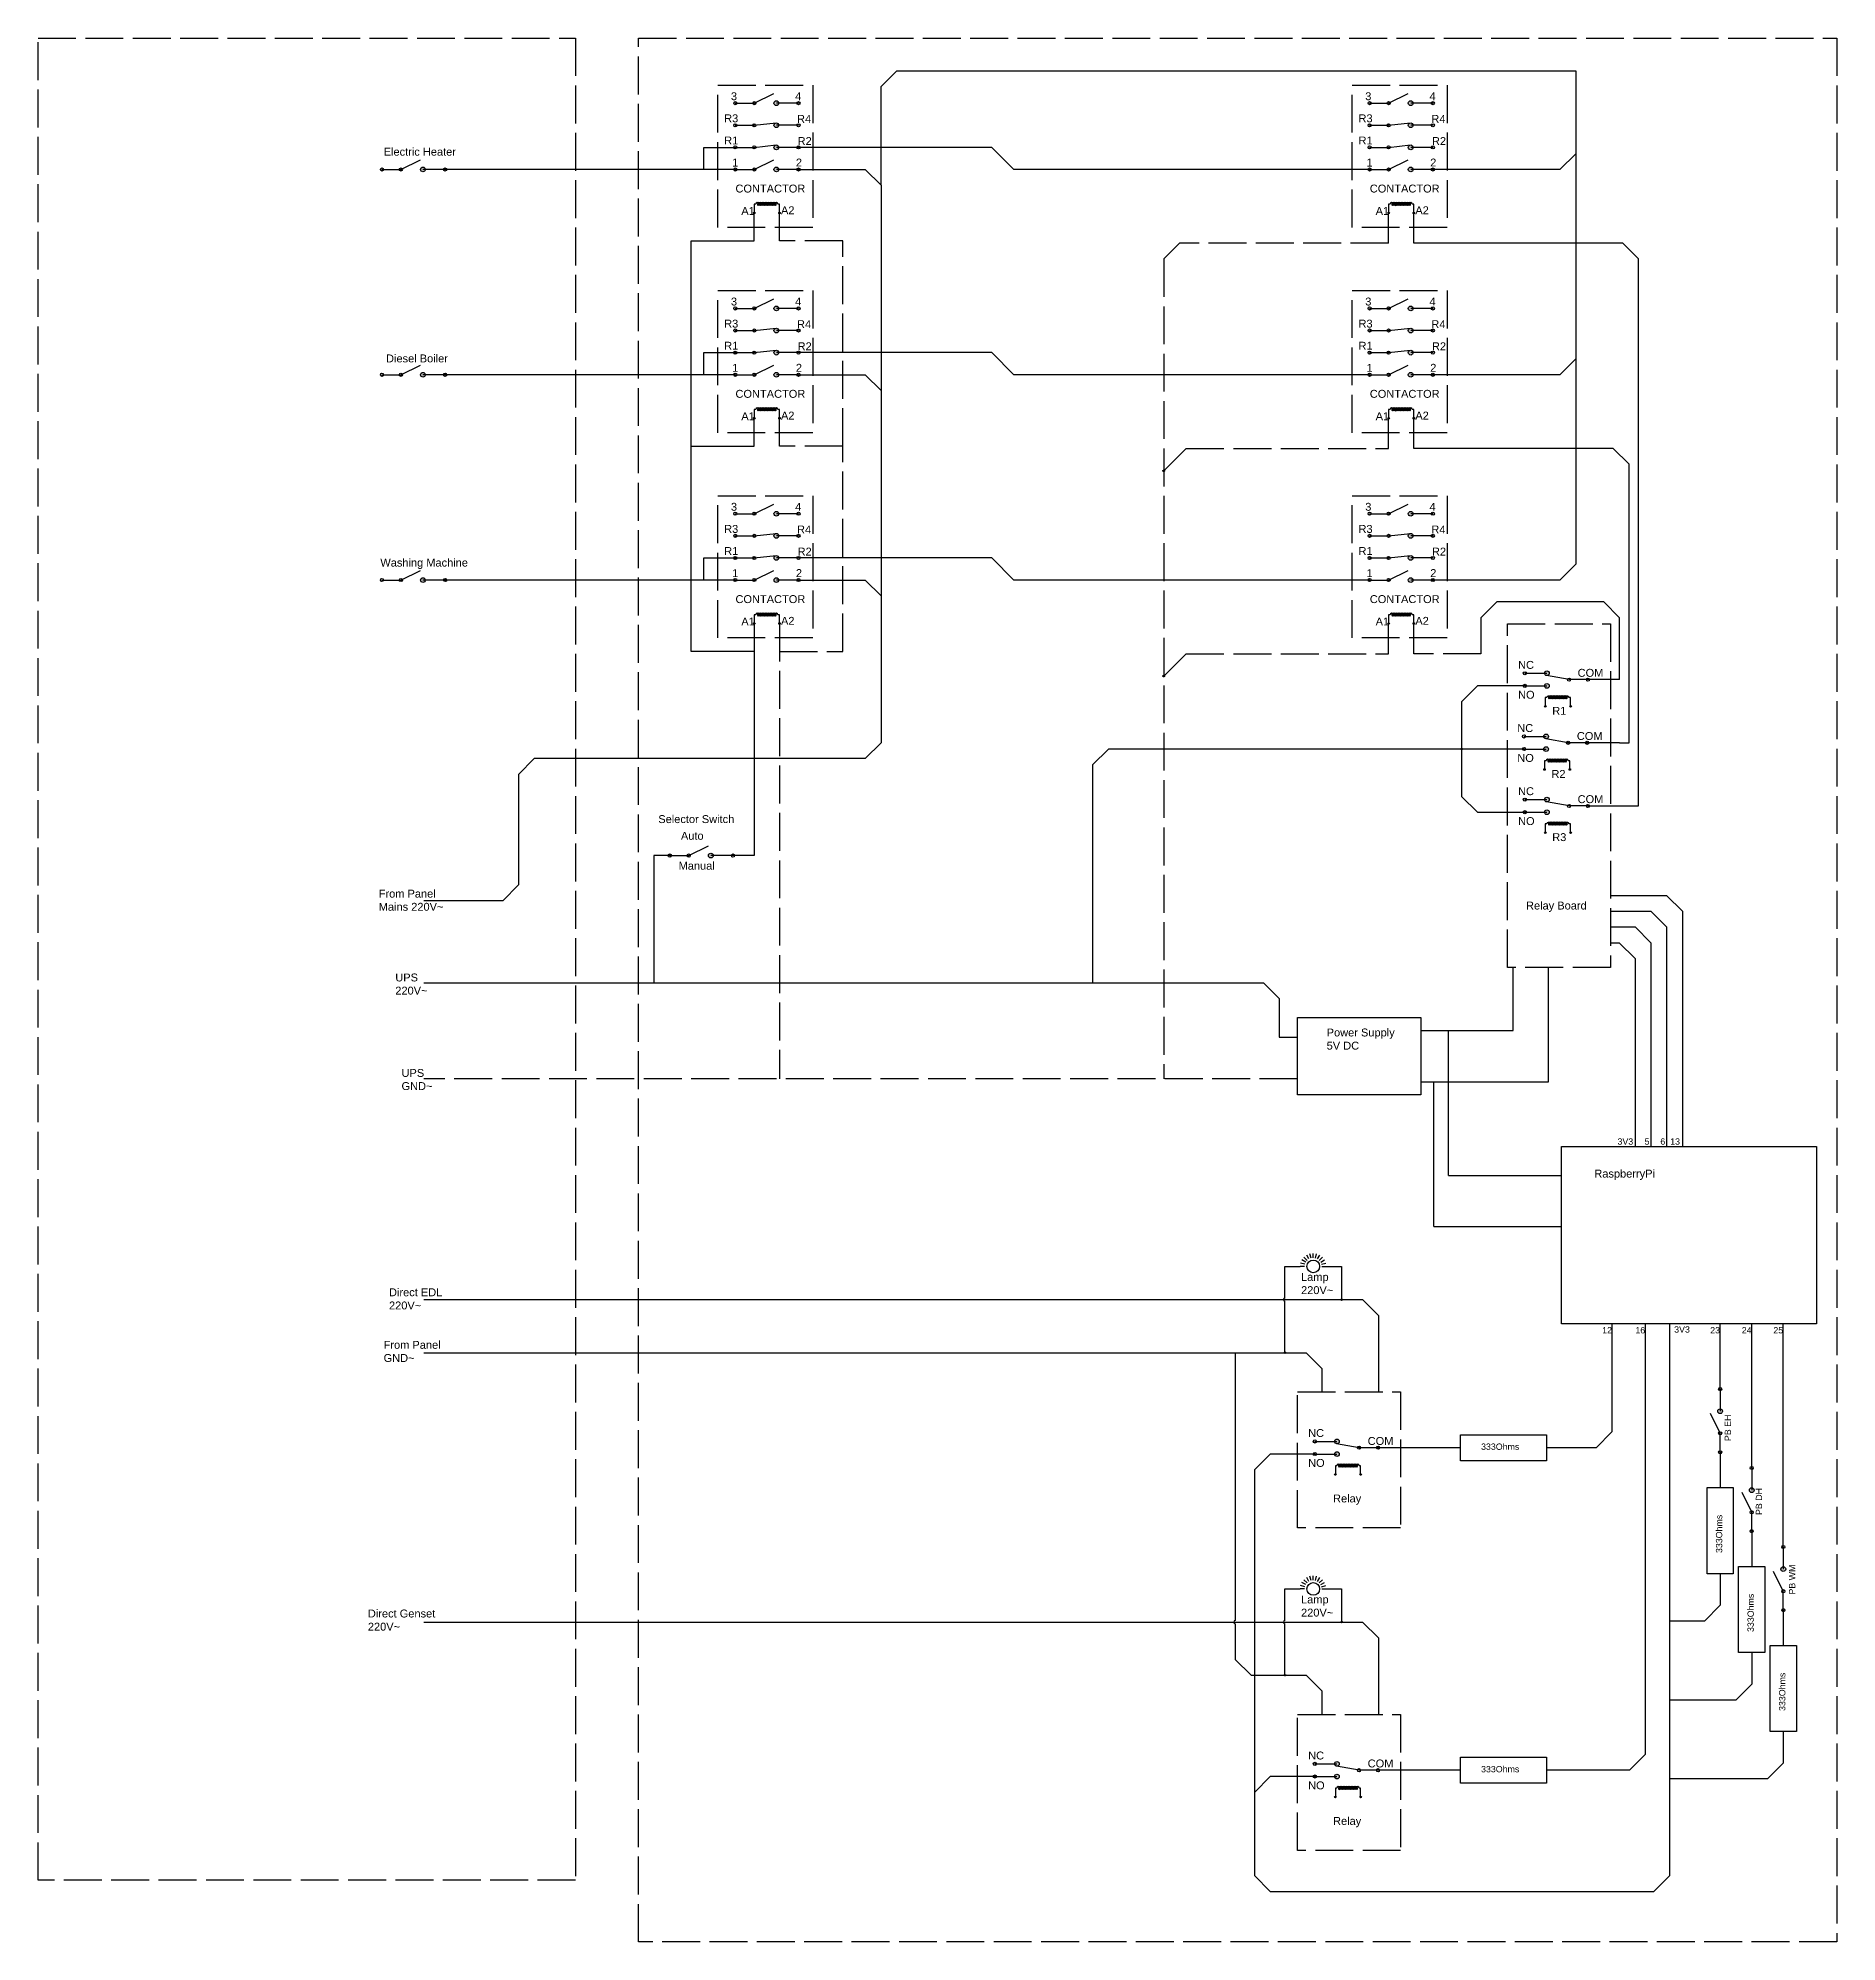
# Model space of a CAD drawing. Header units: millimetres. Extents: x 1331 to 2902, y 979 to 1582.
# Drawn here: x 1331 to 1901, y 979 to 1582 of the extents above; entities that cross this region are included whole.
import ezdxf

# ---------------------------------------------------------------- set-up
doc = ezdxf.new("R2010")
doc.units = ezdxf.units.MM
doc.linetypes.add('ACAD_ISO02W100', pattern=[15, 12, -3])
for name, color, linetype in [('220V AC Auto', 1, 'Continuous'), ('220V AC Manual', 2, 'Continuous'), ('UPS', 3, 'Continuous')]:
    doc.layers.add(name, color=color, linetype=linetype)
doc.styles.get("Standard").update_dxf_attribs({"font": 'Arial.ttf'})

msp = doc.modelspace()

# ---------------------------------------------------------------- texts
at = {"attachment_point": 1}
for s, width, heights, insert, char_height in [('R1', 5.5581, [0], (1810.45, 1370.56), 2.5), ('R2', 5.5581, [0], (1810.2, 1350.56), 2.5), ('R3', 5.5581, [0], (1810.45, 1330.56), 2.5), ('3V3', 4.4272, [3.8], (1831.12, 1233.93), 2), ('5', 4.4272, [3.8], (1839.68, 1233.93), 2), ('6', 4.4272, [3.8], (1844.68, 1233.93), 2), ('13', 4.4272, [3.8], (1847.8, 1233.93), 2), ('12', 2.3952, [2.7], (1826.26, 1174.17), 2), ('16', 2.3952, [2.7], (1836.78, 1174.17), 2), ('3V3', 4.4272, [3.8], (1849.06, 1174.42), 2), ('23', 2, [2.7], (1860.47, 1174.17), 2), ('24', 2.3952, [2.7], (1870.47, 1174.17), 2), ('25', 2.3952, [2.7], (1880.47, 1174.17), 2), ('333Ohms', 13.4699, [3.55], (1787.91, 1137.31), 2), ('333Ohms', 13.4699, [3.55], (1787.91, 1035.2), 2)]:
    msp.add_mtext_dynamic_manual_height_columns(s, width=width, gutter_width=12.5, heights=heights, dxfattribs=dict(at, insert=insert, char_height=char_height))
at = {"char_height": 2, "attachment_point": 1, "rotation": 90}
for s, insert in [('PB EH', (1865.05, 1138.08)), ('PB DH', (1874.91, 1114.68)), ('333Ohms', (1862.28, 1102.63)), ('PB WM', (1885.41, 1089.5)), ('333Ohms', (1872.28, 1077.63)), ('333Ohms', (1882.28, 1052.63))]:
    msp.add_mtext_dynamic_manual_height_columns(s, width=13.4699, gutter_width=12.5, heights=[3.55], dxfattribs=dict(at, insert=insert))
at = {"layer": '220V AC Auto', "char_height": 2.5}
for s, width, insert, attachment_point in [('Electric Heater', 23.9032, (1440.41, 1547.58), 1), ('Diesel Boiler', 20.0703, (1441.16, 1482.13), 1), ('Washing Machine', 28.031, (1439.35, 1417.48), 1), ('Selector Switch', 24.8431, (1527.37, 1336.26), 1), ('Auto', 9.6246, (1534.54, 1328.44), 7), ('From Panel\\PMains 220V~', 21.5905, (1438.85, 1312.67), 1), ('Power Supply 5V DC', 22.6622, (1739.02, 1268.7), 1), ('RaspberryPi', 28.3966, (1823.78, 1224.02), 1), ('Lamp\\P220V~', 11.5547, (1730.91, 1191.29), 1), ('Direct EDL\\P220V~', 17.4082, (1442.1, 1186.44), 1), ('Lamp\\P220V~', 11.5547, (1730.91, 1089.18), 1), ('Direct Genset\\P220V~', 22.3023, (1435.4, 1084.73), 1)]:
    msp.add_mtext_dynamic_manual_height_columns(s, width=width, gutter_width=12.5, heights=[0], dxfattribs=dict(at, insert=insert, attachment_point=attachment_point))
at = {"layer": '220V AC Auto', "color": 5, "insert": (1440.39, 1169.8), "char_height": 2.5, "attachment_point": 1}
msp.add_mtext_dynamic_manual_height_columns('From Panel\\PGND~', width=19.2821, gutter_width=12.5, heights=[0], dxfattribs=at)
at = {"layer": '220V AC Manual', "insert": (1533.81, 1318.96), "char_height": 2.5, "attachment_point": 7}
msp.add_mtext_dynamic_manual_height_columns('Manual', width=12.5754, gutter_width=12.5, heights=[0], dxfattribs=at)
at = {"layer": 'UPS', "insert": (1444.09, 1286.12), "char_height": 2.5, "attachment_point": 1}
msp.add_mtext_dynamic_manual_height_columns('UPS\\P220V~', width=11.745, gutter_width=12.5, heights=[0], dxfattribs=at)
at = {"layer": 'UPS', "linetype": 'ACAD_ISO02W100', "insert": (1446.06, 1255.9), "char_height": 2.5, "attachment_point": 1}
msp.add_mtext_dynamic_manual_height_columns('UPS\\PGND~', width=11.0715, gutter_width=12.5, heights=[0], dxfattribs=at)

# ---------------------------------------------------------------- blocks, each defined once
blk = doc.blocks.new('*U2')
h = blk.add_hatch(color=0)
h.dxf.hatch_style = 1
h.paths.add_polyline_path([(5.5, 0, 1), (6.5, 0, 0.026844), (6.5, 0.05), (6, 0)])
h.paths.add_polyline_path([(6, 0), (6.5, 0.05, 0.947716), (5.5, 0)])
h.paths.add_polyline_path([(0.5, 0, 1), (-0.5, 0, 1)])
h.paths.add_polyline_path([(13.75, 0, 1), (12.25, 0, 1)])
h.paths.add_polyline_path([(20.5, 0, 1), (19.5, 0, 1)])
at = {"color": 0}
for p, q in [((0, 0), (6, 0)), ((6, 0), (12.25, 3.07)), ((20, 0), (13, 0))]:
    blk.add_line(p, q, dxfattribs=at)
for centre, radius in [((0, 0), 0.5), ((6, 0), 0.5), ((13, 0), 0.75), ((20, 0), 0.5)]:
    blk.add_circle(centre, radius, dxfattribs=at)
blk = doc.blocks.new('Relay')
h = blk.add_hatch(color=0)
h.dxf.hatch_style = 1
h.paths.add_polyline_path([(13.5, 0, -1), (12.5, 0, -0.026844), (12.5, 0.05), (13, 0)])
h.paths.add_polyline_path([(13, 0), (12.5, 0.05, -0.947716), (13.5, 0)])
h.paths.add_polyline_path([(18.5, 0, -1), (19.5, 0, -1)])
h.paths.add_polyline_path([(5.25, -2, -1), (6.75, -2, -1)])
h.paths.add_polyline_path([(-1.5, -2, -1), (-0.5, -2, -1)])
edge = h.paths.add_edge_path()
edge.add_arc((6, 2), 0.75, 180, 540, ccw=False)
edge = h.paths.add_edge_path()
edge.add_arc((-1, 2), 0.5, 180, 540, ccw=False)
h = blk.add_hatch(color=0)
h.dxf.hatch_style = 1
edge = h.paths.add_edge_path()
edge.add_arc((13.5, -8.47), 0.25, 0, 360)
edge = h.paths.add_edge_path()
edge.add_arc((5.5, -8.47), 0.25, 0, 360)
at = {"color": 0}
for p, q in [((-1, 2), (6, 2)), ((13, 0), (5.87, 1.26)), ((19, 0), (13, 0)), ((-1, -2), (6, -2))]:
    blk.add_line(p, q, dxfattribs=at)
for points in [[(6, -5.69), (5.5, -5.69), (5.5, -8.47)], [(13.5, -8.47), (13.5, -7.47), (13.5, -5.69), (13, -5.69)]]:
    blk.add_lwpolyline(points, dxfattribs=at)
for centre, radius in [((-1, 2), 0.5), ((6, 2), 0.75), ((13, 0), 0.5), ((19, 0), 0.5), ((-1, -2), 0.5), ((6, -2), 0.75), ((5.5, -8.47), 0.25), ((13.5, -8.47), 0.25)]:
    blk.add_circle(centre, radius, dxfattribs=at)
for centre, start, end in [((6.5, -5.69), 300, 180), ((7, -5.69), 300, 240), ((7.5, -5.69), 300, 240), ((8, -5.69), 300, 240), ((8.5, -5.69), 300, 240), ((9, -5.69), 300, 240), ((9.5, -5.69), 300, 240), ((10, -5.69), 300, 240), ((10.5, -5.69), 300, 240), ((11, -5.69), 300, 240), ((11.5, -5.69), 300, 240), ((12, -5.69), 300, 240), ((12.5, -5.69), 0, 240)]:
    blk.add_arc(centre, 0.5, start, end, dxfattribs=at)
at = {"char_height": 2.5, "attachment_point": 1}
for s, insert in [('NC', (-3.13, 5.91)), ('COM', (15.73, 3.39)), ('NO', (-3.13, -3.55))]:
    blk.add_mtext_dynamic_manual_height_columns(s, width=6.6752, gutter_width=12.5, heights=[0], dxfattribs=dict(at, insert=insert))
blk = doc.blocks.new('Relay Board')
at = {"linetype": 'ACAD_ISO02W100'}
blk.add_lwpolyline([(0, 108.8), (32.66, 108.8), (32.66, 0), (0, 0)], close=True, dxfattribs=at)
for p in [(6.5, 91.15), (6.25, 71.15), (6.5, 51.15)]:
    blk.add_blockref('Relay', p)
at = {"insert": (5.89, 20.85), "char_height": 2.5, "attachment_point": 1}
blk.add_mtext_dynamic_manual_height_columns('Relay Board', width=21.6401, gutter_width=12.5, heights=[0], dxfattribs=at)
blk = doc.blocks.new('220V Relay')
at = {"linetype": 'ACAD_ISO02W100'}
blk.add_lwpolyline([(0, 43.05), (32.66, 43.05), (32.66, 0), (0, 0)], close=True, dxfattribs=at)
blk.add_blockref('Relay', (6.5, 25.4))
at = {"insert": (11.26, 10.59), "char_height": 2.5, "attachment_point": 1}
blk.add_mtext_dynamic_manual_height_columns('Relay', width=11.4345, gutter_width=12.5, heights=[0], dxfattribs=at)
blk = doc.blocks.new('*U6')
blk.add_line((-0.71, 0), (0.71, 0))
blk = doc.blocks.new('*U7')
at = {"layer": '220V AC Auto', "color": 0, "linetype": 'ByBlock', "lineweight": -2, "transparency": 16777216}
for p, rotation in [((1631.45, 1194.26), 165), ((1631.8, 1195.09), 150), ((1632.34, 1195.8), 135), ((1633.05, 1196.35), 120), ((1633.88, 1196.69), 105), ((1634.77, 1196.81), 90), ((1635.66, 1196.69), 75.00000000000001), ((1636.49, 1196.35), 59.99999999999999), ((1637.2, 1195.8), 45), ((1637.75, 1195.09), 29.99999999999999), ((1638.09, 1194.26), 15.00000000000002), ((1631.34, 1193.37), 180)]:
    blk.add_blockref('*U6', p, dxfattribs=dict(at, rotation=rotation))
blk.add_blockref('*U6', (1638.21, 1193.37), dxfattribs=at)
blk = doc.blocks.new('*U8')
blk.add_line((-0.71, 0), (0.71, 0))
blk = doc.blocks.new('*U9')
at = {"layer": '220V AC Auto', "color": 0, "linetype": 'ByBlock', "lineweight": -2, "transparency": 16777216}
for p, rotation in [((1631.45, 1194.26), 165), ((1631.8, 1195.09), 150), ((1632.34, 1195.8), 135), ((1633.05, 1196.35), 120), ((1633.88, 1196.69), 105), ((1634.77, 1196.81), 90), ((1635.66, 1196.69), 75.00000000000001), ((1636.49, 1196.35), 59.99999999999999), ((1637.2, 1195.8), 45), ((1637.75, 1195.09), 29.99999999999999), ((1638.09, 1194.26), 15.00000000000002), ((1631.34, 1193.37), 180)]:
    blk.add_blockref('*U8', p, dxfattribs=dict(at, rotation=rotation))
blk.add_blockref('*U8', (1638.21, 1193.37), dxfattribs=at)
blk = doc.blocks.new('Contact')
h = blk.add_hatch(color=0)
h.dxf.hatch_style = 1
h.paths.add_polyline_path([(5.5, 0, 1), (6.5, 0, 0.026844), (6.5, 0.05), (6, 0)])
h.paths.add_polyline_path([(6, 0), (6.5, 0.05, 0.947716), (5.5, 0)])
h.paths.add_polyline_path([(0.5, 0, 1), (-0.5, 0, 1)])
h.paths.add_polyline_path([(13.75, 0, 1), (12.25, 0, 1)])
h.paths.add_polyline_path([(20.5, 0, 1), (19.5, 0, 1)])
at = {"color": 0}
for p, q in [((0, 0), (6, 0)), ((6, 0), (12.92, 0.75)), ((20, 0), (13, 0))]:
    blk.add_line(p, q, dxfattribs=at)
for centre, radius in [((0, 0), 0.5), ((6, 0), 0.5), ((13, 0), 0.75), ((20, 0), 0.5)]:
    blk.add_circle(centre, radius, dxfattribs=at)
blk = doc.blocks.new('Contactor')
h = blk.add_hatch(color=0)
h.dxf.hatch_style = 1
edge = h.paths.add_edge_path()
edge.add_arc((19.49, 4.58), 0.25, 0, 360)
edge = h.paths.add_edge_path()
edge.add_arc((11.49, 4.58), 0.25, 0, 360)
at = {"linetype": 'ACAD_ISO02W100'}
blk.add_lwpolyline([(0, 45), (30, 45), (30, 0), (0, 0)], close=True, dxfattribs=at)
at = {"color": 0}
for points in [[(11.99, 7.36), (11.49, 7.36), (11.49, 4.58)], [(19.49, 4.58), (19.49, 5.58), (19.49, 7.36), (18.99, 7.36)]]:
    blk.add_lwpolyline(points, dxfattribs=at)
for centre in [(11.49, 4.58), (19.49, 4.58)]:
    blk.add_circle(centre, 0.25, dxfattribs=at)
for centre, start, end in [((12.49, 7.36), 300, 180), ((12.99, 7.36), 300, 240), ((13.49, 7.36), 300, 240), ((13.99, 7.36), 300, 240), ((14.49, 7.36), 300, 240), ((14.99, 7.36), 300, 240), ((15.49, 7.36), 300, 240), ((15.99, 7.36), 300, 240), ((16.49, 7.36), 300, 240), ((16.99, 7.36), 300, 240), ((17.49, 7.36), 300, 240), ((17.99, 7.36), 300, 240), ((18.49, 7.36), 0, 240)]:
    blk.add_arc(centre, 0.5, start, end, dxfattribs=at)
for name, p in [('*U2', (5.5, 39.34)), ('Contact', (5.5, 32.34)), ('Contact', (5.5, 25.34)), ('*U2', (5.5, 18.34))]:
    blk.add_blockref(name, p)
at = {"char_height": 2.5, "attachment_point": 1}
for s, width, insert in [('3', 6.6752, (4.11, 42.78)), ('4', 6.6752, (24.45, 42.78)), ('R3', 6.6752, (1.97, 35.78)), ('R4', 6.6752, (25.05, 35.6)), ('R1', 6.6752, (1.97, 28.78)), ('R2', 6.6752, (25.23, 28.6)), ('1', 6.6752, (4.51, 21.78)), ('2', 6.6752, (24.68, 21.79)), ('CONTACTOR', 11.4345, (5.55, 13.55)), ('A1', 6.6752, (7.4, 6.46)), ('A2', 6.6752, (19.97, 6.67))]:
    blk.add_mtext_dynamic_manual_height_columns(s, width=width, gutter_width=12.5, heights=[0], dxfattribs=dict(at, insert=insert))

# ---------------------------------------------------------------- hatches: boundary and pattern name
at = {"layer": '220V AC Auto'}
h = msp.add_hatch(color=256, dxfattribs=at)
h.dxf.hatch_style = 1
edge = h.paths.add_edge_path()
edge.add_arc((1743.74, 1182.87), 0.25, 0, 360)
h = msp.add_hatch(color=5, dxfattribs=at)
h.dxf.hatch_style = 1
edge = h.paths.add_edge_path()
edge.add_arc((1725.81, 1166.07), 0.25, 0, 360)
h = msp.add_hatch(color=256, dxfattribs=at)
h.dxf.hatch_style = 1
edge = h.paths.add_edge_path()
edge.add_arc((1743.74, 1080.76), 0.25, 0, 360)
h = msp.add_hatch(color=5, dxfattribs=at)
h.dxf.hatch_style = 1
edge = h.paths.add_edge_path()
edge.add_arc((1725.81, 1063.97), 0.25, 0, 360)
at = {"layer": 'UPS', "linetype": 'ACAD_ISO02W100'}
h = msp.add_hatch(color=256, dxfattribs=at)
h.dxf.hatch_style = 1
edge = h.paths.add_edge_path()
edge.add_arc((1687.43, 1445.3), 0.25, 0, 360)
h = msp.add_hatch(color=256, dxfattribs=at)
h.dxf.hatch_style = 1
edge = h.paths.add_edge_path()
edge.add_arc((1687.43, 1380.3), 0.25, 0, 360)
at = {"layer": 'UPS'}
h = msp.add_hatch(color=256, dxfattribs=at)
h.dxf.hatch_style = 1
edge = h.paths.add_edge_path()
edge.add_arc((1781.76, 1357.19), 0.25, 0, 360)

# ---------------------------------------------------------------- linework, layer by layer
at = {"color": 1}
for p, q in [((1798.12, 1268.05), (1798.12, 1288.04)), ((1768.88, 1268.05), (1798.12, 1268.05)), ((1777.64, 1222.19), (1777.64, 1268.05)), ((1777.64, 1222.19), (1813.36, 1222.19)), ((1721.18, 1133.96), (1716.18, 1128.96)), ((1735.29, 1133.96), (1721.18, 1133.96)), ((1716.18, 1128.96), (1716.18, 1026.86))]:
    msp.add_line(p, q, dxfattribs=at)
at = {"color": 5}
for p, q in [((1809.22, 1251.86), (1809.22, 1288.04)), ((1768.88, 1251.86), (1809.22, 1251.86)), ((1772.93, 1206), (1772.93, 1251.86)), ((1772.93, 1206), (1813.36, 1206))]:
    msp.add_line(p, q, dxfattribs=at)
for p, q in [((1863.62, 1154.54), (1863.62, 1175.24)), ((1873.62, 1129.54), (1873.62, 1175.24)), ((1883.62, 1104.54), (1883.62, 1175.24)), ((1863.62, 1134.54), (1863.62, 1123.38)), ((1873.62, 1109.54), (1873.62, 1098.38)), ((1883.62, 1084.54), (1883.62, 1073.38))]:
    msp.add_line(p, q)
at = {"linetype": 'ACAD_ISO02W100'}
for points in [[(1330.97, 1582.31), (1501.15, 1582.31), (1501.15, 999.01), (1330.97, 999.01)], [(1521.15, 1582.31), (1900.6, 1582.31), (1900.6, 979.5), (1521.15, 979.5)]]:
    msp.add_lwpolyline(points, close=True, dxfattribs=at)
for points in [[(1828.92, 1310.86), (1846.66, 1310.86), (1851.66, 1305.86), (1851.66, 1231.32)], [(1828.92, 1305.86), (1841.66, 1305.86), (1846.66, 1300.86), (1846.66, 1231.32)], [(1828.92, 1300.86), (1836.66, 1300.86), (1841.66, 1295.86), (1841.66, 1231.32)], [(1828.92, 1295.86), (1831.66, 1295.86), (1836.66, 1290.86), (1836.66, 1231.32)], [(1829.35, 1175.24), (1829.35, 1140.96), (1824.35, 1135.96), (1808.66, 1135.96)], [(1839.92, 1175.24), (1839.92, 1038.86), (1834.92, 1033.86), (1808.66, 1033.86)], [(1781.37, 1135.96), (1755.29, 1135.96)], [(1781.37, 1033.86), (1755.29, 1033.86)]]:
    msp.add_lwpolyline(points)
for points in [[(1729.78, 1272.19), (1768.88, 1272.19), (1768.88, 1247.72), (1729.78, 1247.72)], [(1813.36, 1231.32), (1894.14, 1231.32), (1894.14, 1175.24), (1813.36, 1175.24)], [(1781.37, 1140.1), (1808.66, 1140.1), (1808.66, 1131.82), (1781.37, 1131.82)], [(1859.48, 1096.09), (1859.48, 1123.38), (1867.76, 1123.38), (1867.76, 1096.09)], [(1869.48, 1071.09), (1869.48, 1098.38), (1877.76, 1098.38), (1877.76, 1071.09)], [(1879.48, 1046.09), (1879.48, 1073.38), (1887.76, 1073.38), (1887.76, 1046.09)], [(1781.37, 1038), (1808.66, 1038), (1808.66, 1029.72), (1781.37, 1029.72)]]:
    msp.add_lwpolyline(points, close=True)
at = {"color": 1}
for points in [[(1735.29, 1031.86), (1721.18, 1031.86), (1716.18, 1026.86), (1716.18, 1000.49), (1721.18, 995.49), (1842.65, 995.49), (1847.65, 1000.49), (1847.65, 1175.24)], [(1863.62, 1096.09), (1863.62, 1086.09), (1858.62, 1081.09), (1847.65, 1081.09)], [(1873.62, 1071.09), (1873.62, 1061.09), (1868.62, 1056.09), (1847.65, 1056.09)], [(1883.62, 1046.09), (1883.62, 1036.09), (1878.62, 1031.09), (1847.65, 1031.09)]]:
    msp.add_lwpolyline(points, dxfattribs=at)
at = {"layer": '220V AC Auto'}
for p, q in [((1551.76, 1540.71), (1459.86, 1540.71)), ((1551.76, 1475.71), (1459.86, 1475.71)), ((1551.76, 1410.71), (1459.86, 1410.71)), ((1738.92, 1193.37), (1743.74, 1193.37)), ((1743.74, 1193.37), (1743.74, 1182.87)), ((1453.11, 1182.87), (1750.39, 1182.87)), ((1755.39, 1177.87), (1750.39, 1182.87)), ((1755.39, 1177.87), (1755.39, 1153.62)), ((1738.92, 1091.26), (1743.74, 1091.26)), ((1743.74, 1091.26), (1743.74, 1080.76)), ((1453.11, 1080.76), (1750.39, 1080.76)), ((1755.39, 1075.76), (1750.39, 1080.76)), ((1755.39, 1075.76), (1755.39, 1051.51))]:
    msp.add_line(p, q, dxfattribs=at)
at = {"layer": '220V AC Auto', "color": 5}
for p, q in [((1725.81, 1193.37), (1730.63, 1193.37)), ((1725.81, 1183.37), (1725.81, 1193.37)), ((1725.81, 1166.07), (1725.81, 1182.37)), ((1725.81, 1081.26), (1725.81, 1091.26)), ((1725.81, 1091.26), (1730.63, 1091.26)), ((1725.81, 1063.97), (1725.81, 1080.26))]:
    msp.add_line(p, q, dxfattribs=at)
at = {"layer": '220V AC Auto'}
for points in [[(1597.9, 1535.71), (1597.9, 1566.96), (1602.9, 1571.96), (1817.9, 1571.96), (1817.9, 1545.71), (1812.9, 1540.71), (1772.63, 1540.71)], [(1551.76, 1540.71), (1541.76, 1540.71), (1541.76, 1547.71), (1551.76, 1547.71)], [(1752.63, 1540.71), (1639.99, 1540.71), (1632.99, 1547.71), (1571.76, 1547.71)], [(1817.9, 1545.71), (1817.9, 1480.71), (1812.9, 1475.71), (1772.63, 1475.71)], [(1571.76, 1540.71), (1592.9, 1540.71), (1597.9, 1535.71), (1597.9, 1470.71)], [(1551.76, 1475.71), (1541.76, 1475.71), (1541.76, 1482.71), (1551.76, 1482.71)], [(1752.63, 1475.71), (1639.99, 1475.71), (1632.99, 1482.71), (1571.76, 1482.71)], [(1817.9, 1480.71), (1817.9, 1415.71), (1812.9, 1410.71), (1772.63, 1410.71)], [(1571.76, 1475.71), (1592.9, 1475.71), (1597.9, 1470.71), (1597.9, 1405.71)], [(1551.76, 1410.71), (1541.76, 1410.71), (1541.76, 1417.71), (1551.76, 1417.71)], [(1752.63, 1410.71), (1639.99, 1410.71), (1632.99, 1417.71), (1571.76, 1417.71)], [(1571.76, 1410.71), (1592.9, 1410.71), (1597.9, 1405.71), (1597.9, 1359.19), (1592.9, 1354.19), (1488.11, 1354.19), (1483.11, 1349.19), (1483.11, 1314.19), (1478.11, 1309.19), (1453.11, 1309.19)]]:
    msp.add_lwpolyline(points, dxfattribs=at)
at = {"layer": '220V AC Auto', "color": 5}
for points in [[(1453.11, 1166.07), (1732.52, 1166.07), (1737.52, 1161.07), (1737.52, 1153.62)], [(1710.09, 1166.07), (1710.09, 1081.26)], [(1710.09, 1080.26), (1710.09, 1068.97), (1715.09, 1063.97), (1732.52, 1063.97), (1737.52, 1058.97), (1737.52, 1051.51)]]:
    msp.add_lwpolyline(points, dxfattribs=at)
at = {"layer": '220V AC Auto'}
for centre, radius in [((1734.77, 1193.37), 2), ((1743.74, 1182.87), 0.25), ((1734.77, 1091.26), 2), ((1743.74, 1080.76), 0.25)]:
    msp.add_circle(centre, radius, dxfattribs=at)
at = {"layer": '220V AC Auto', "color": 5}
for centre in [(1725.81, 1166.07), (1725.81, 1063.97)]:
    msp.add_circle(centre, 0.25, dxfattribs=at)
for centre in [(1725.81, 1182.87), (1710.09, 1080.76), (1725.81, 1080.76)]:
    msp.add_arc(centre, 0.5, 90, 270, dxfattribs=at)
at = {"layer": 'UPS', "linetype": 'ACAD_ISO02W100'}
for p, q in [((1758.62, 1517.37), (1758.62, 1526.95)), ((1766.62, 1517.37), (1766.62, 1526.95)), ((1692.43, 1517.37), (1687.43, 1512.37)), ((1758.62, 1517.37), (1692.43, 1517.37)), ((1687.43, 1512.37), (1687.43, 1252.82)), ((1758.62, 1452.37), (1758.62, 1461.95)), ((1766.62, 1452.37), (1766.62, 1461.95)), ((1687.43, 1445.3), (1694.5, 1452.37)), ((1694.5, 1452.37), (1758.62, 1452.37)), ((1687.43, 1445.3), (1687.68, 1445.3)), ((1758.62, 1387.37), (1758.62, 1396.95)), ((1766.62, 1387.37), (1766.62, 1396.95)), ((1687.43, 1380.3), (1694.5, 1387.37)), ((1694.5, 1387.37), (1758.62, 1387.37)), ((1787.89, 1387.37), (1766.62, 1387.37)), ((1687.43, 1380.3), (1687.68, 1380.3)), ((1729.78, 1252.82), (1453.11, 1252.82))]:
    msp.add_line(p, q, dxfattribs=at)
at = {"layer": 'UPS'}
for p, q in [((1664.91, 1352.19), (1669.91, 1357.19)), ((1801.51, 1357.19), (1669.91, 1357.19)), ((1831.76, 1359.19), (1821.51, 1359.19)), ((1664.91, 1352.19), (1664.91, 1283.21)), ((1531.01, 1323.47), (1526.01, 1323.47)), ((1526.01, 1323.47), (1526.01, 1283.21)), ((1557.76, 1323.47), (1551.01, 1323.47))]:
    msp.add_line(p, q, dxfattribs=at)
for points in [[(1537.76, 1453.08), (1537.76, 1453.08), (1537.76, 1518.08), (1557.76, 1518.08), (1557.76, 1526.95)], [(1821.76, 1339.19), (1837.76, 1339.19), (1837.76, 1512.37), (1832.76, 1517.37), (1766.62, 1517.37)], [(1557.76, 1388.08), (1537.76, 1388.08), (1537.76, 1453.08), (1557.76, 1453.08), (1557.76, 1461.95)], [(1831.76, 1359.19), (1834.76, 1359.19), (1834.76, 1447.37), (1829.76, 1452.37), (1766.62, 1452.37)], [(1831.76, 1379.19), (1831.76, 1398.78), (1826.76, 1403.78), (1792.89, 1403.78), (1787.89, 1398.78), (1787.89, 1387.37)], [(1557.76, 1396.95), (1557.76, 1323.47)], [(1801.76, 1377.19), (1786.76, 1377.19), (1781.76, 1372.19), (1781.76, 1360.69)], [(1831.76, 1379.19), (1821.76, 1379.19)], [(1781.76, 1360.69), (1781.76, 1342.19), (1786.76, 1337.19), (1801.76, 1337.19)], [(1453.11, 1283.21), (1719.03, 1283.21), (1724.03, 1278.21), (1724.03, 1265.92), (1729.78, 1265.92)]]:
    msp.add_lwpolyline(points, dxfattribs=at)
at = {"layer": 'UPS', "linetype": 'ACAD_ISO02W100'}
for points in [[(1585.76, 1453.08), (1585.76, 1453.08), (1585.76, 1518.08), (1565.76, 1518.08), (1565.76, 1526.95)], [(1565.76, 1388.08), (1585.76, 1388.08), (1585.76, 1453.08), (1565.76, 1453.08), (1565.76, 1461.95)], [(1565.76, 1396.95), (1565.76, 1252.82)]]:
    msp.add_lwpolyline(points, dxfattribs=at)
for centre in [(1687.43, 1445.3), (1687.43, 1380.3)]:
    msp.add_circle(centre, 0.25, dxfattribs=at)
at = {"layer": 'UPS'}
msp.add_circle((1781.76, 1357.19), 0.25, dxfattribs=at)

# ---------------------------------------------------------------- block references
for name, p in [('Contactor', (1546.26, 1522.37)), ('Contactor', (1747.13, 1522.37)), ('*U2', (1439.86, 1540.71)), ('Contactor', (1546.26, 1457.37)), ('Contactor', (1747.13, 1457.37)), ('*U2', (1439.86, 1475.71)), ('Contactor', (1546.26, 1392.37)), ('Contactor', (1747.13, 1392.37)), ('*U2', (1439.86, 1410.71)), ('Relay Board', (1796.26, 1288.04)), ('220V Relay', (1729.78, 1110.57)), ('220V Relay', (1729.78, 1008.46))]:
    msp.add_blockref(name, p)
at = {"color": 2}
msp.add_blockref('*U2', (1531.01, 1323.47), dxfattribs=at)
at = {"color": 2, "rotation": 90}
for p in [(1863.62, 1134.54), (1873.62, 1109.54), (1883.62, 1084.54)]:
    msp.add_blockref('*U2', p, dxfattribs=at)
at = {"layer": '220V AC Auto'}
for name, p in [('*U7', (100, 0)), ('*U9', (100, -102.11))]:
    msp.add_blockref(name, p, dxfattribs=at)

msp.set_redraw_order([(e.dxf.handle, doc.entitydb.next_handle()) for e in msp.query("TEXT MTEXT ATTDEF DIMENSION ARC_DIMENSION")])  # texts and dimensions are drawn at this point

doc.saveas('drawing.dxf')
